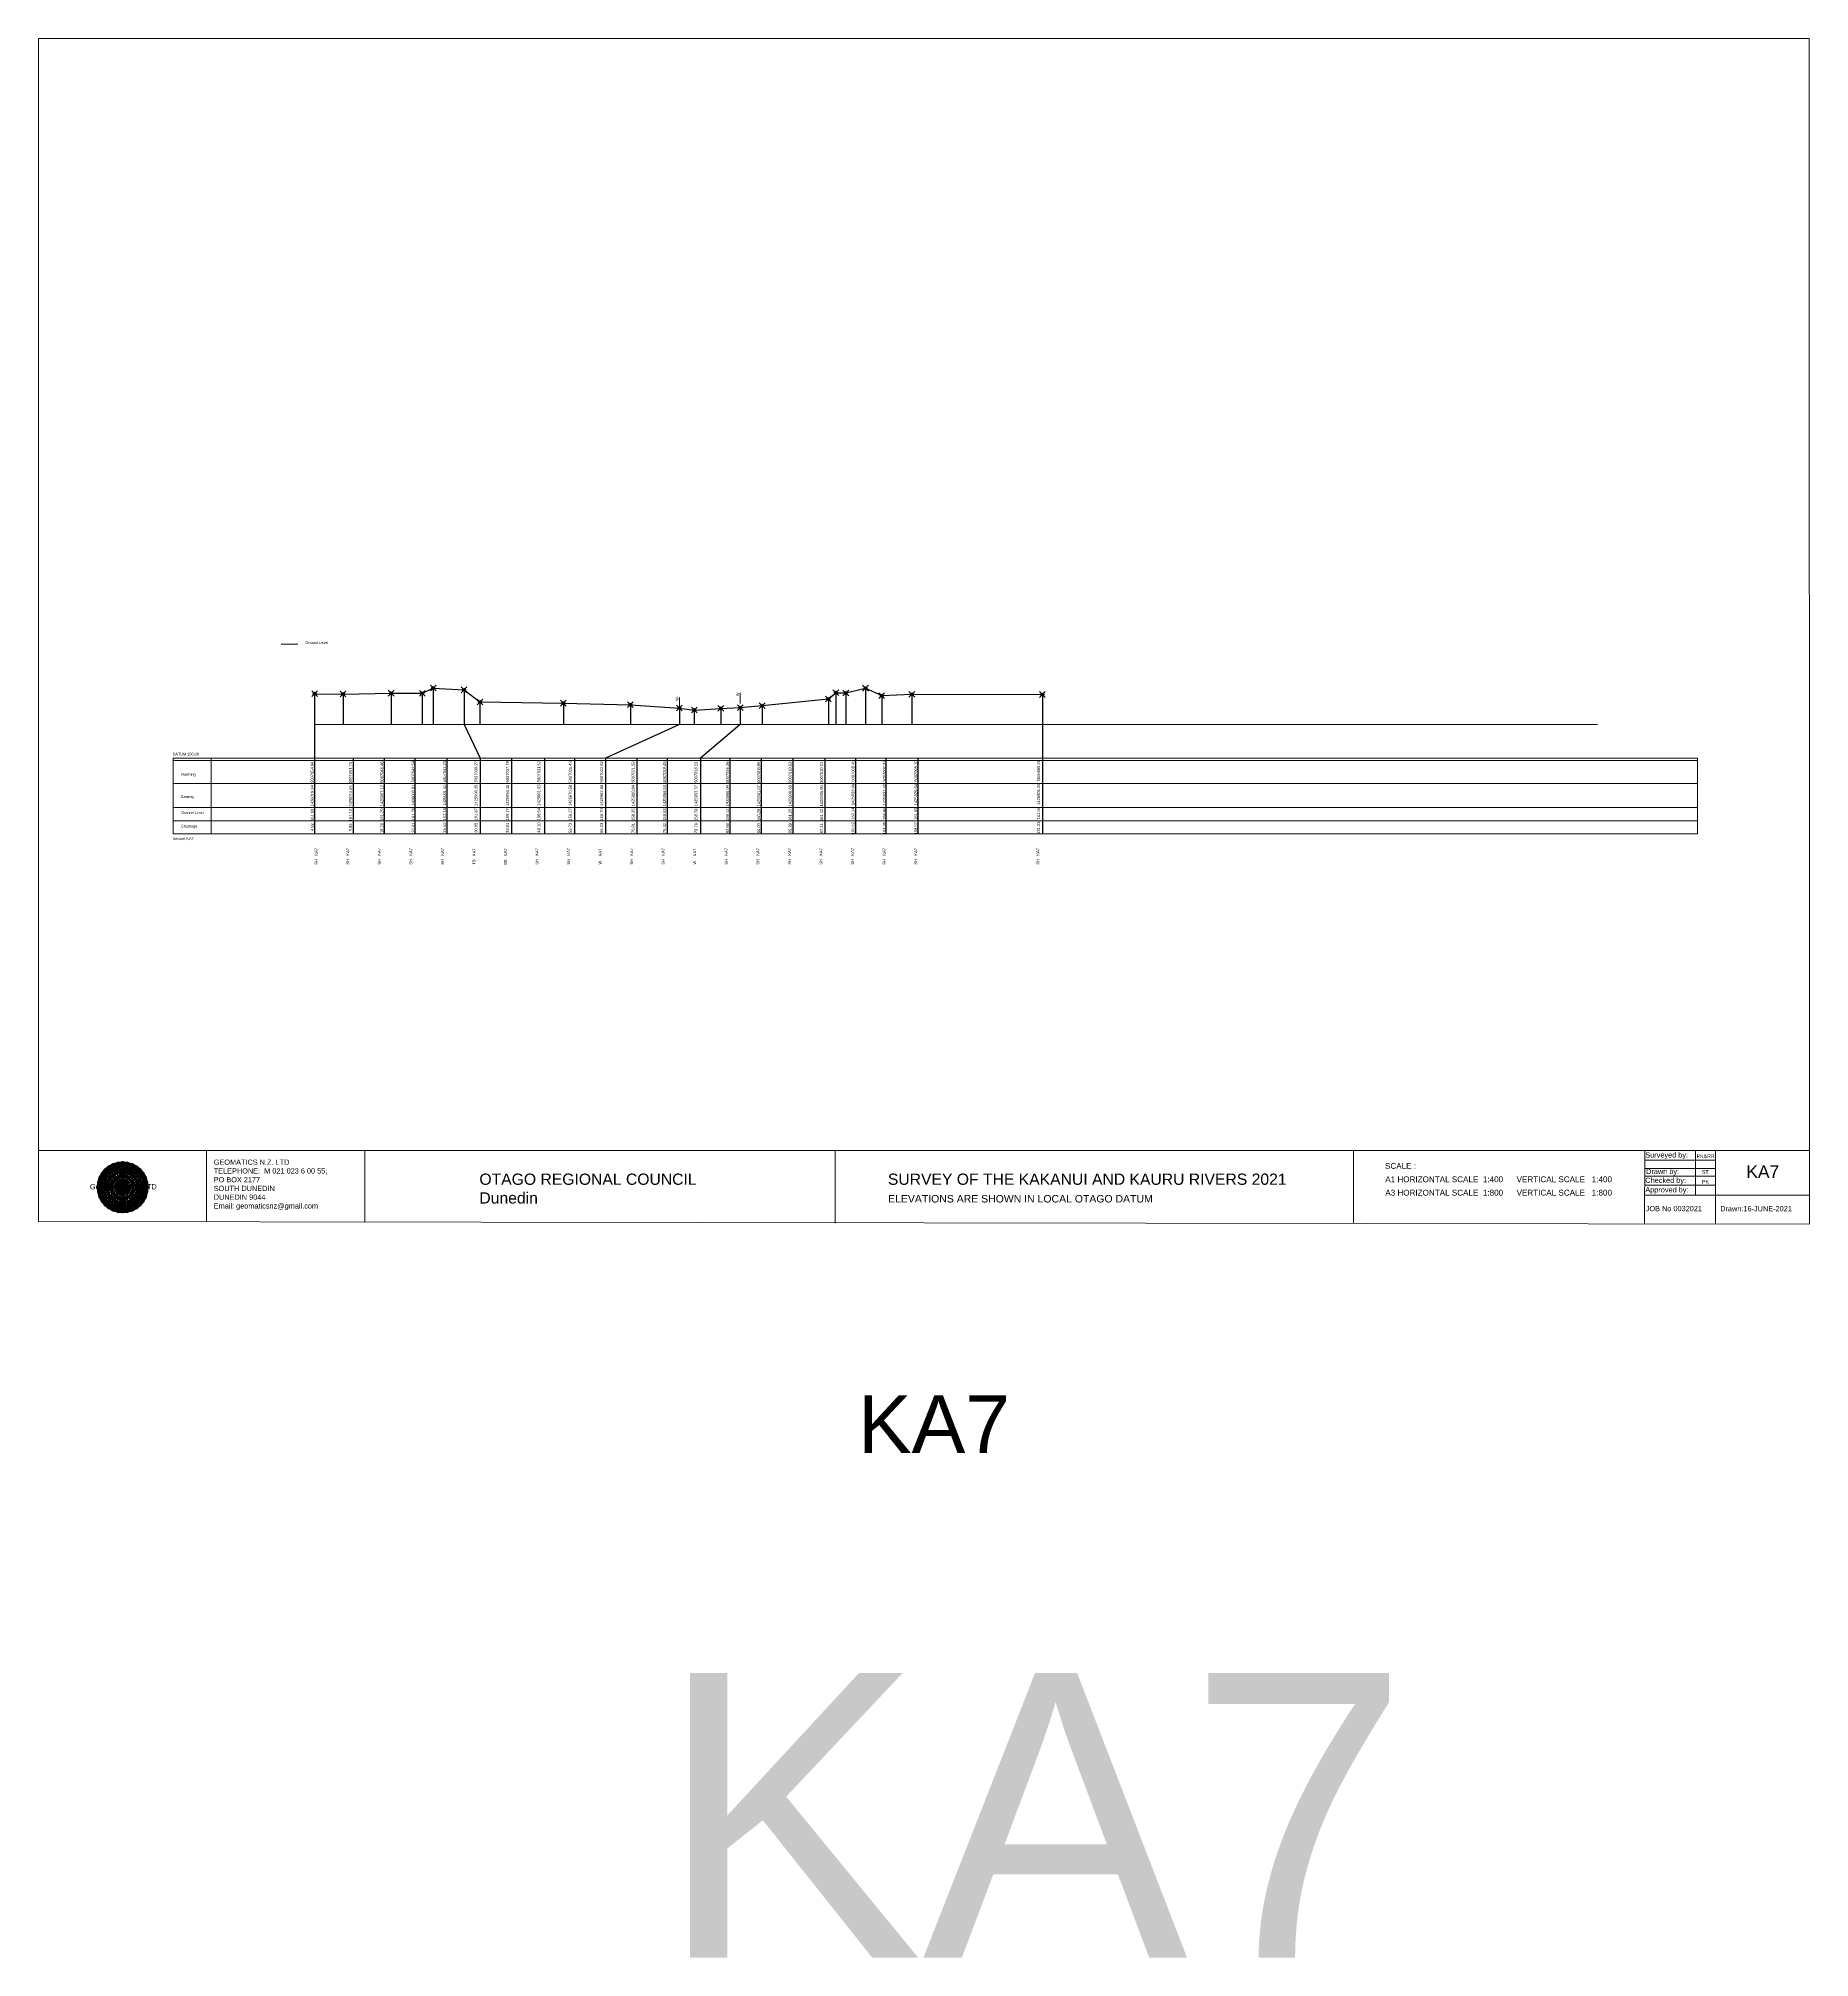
# Model space of a CAD drawing. Header units: millimetres. Extents: x -6058346 to 80050500, y -1699923 to 1425285630.
# Drawn here: x -3039611 to -2732204, y -58191 to 274933 of the extents above; entities that cross this region are included whole.
import ezdxf

# ---------------------------------------------------------------- set-up
doc = ezdxf.new("R2010")
doc.units = ezdxf.units.MM
doc.header["$PDMODE"] = 35
doc.header["$PDSIZE"] = 500
doc.layers.add('geo', color=7, linetype='Continuous', lineweight=0)
doc.styles.get("Standard").update_dxf_attribs({"font": 'arial.ttf'})

# ---------------------------------------------------------------- blocks, each defined once
blk = doc.blocks.new('Geomatics_Circle_SPT')
at = {"layer": 'geo', "color": 2, "linetype": 'Continuous', "lineweight": 0}
for p, q in [((0, 25.2), (-25.2, 0)), ((-24.7, 4.9), (-4.9, 24.7)), ((-24.7, -4.9), (4.9, 24.7)), ((-9.7, 23.3), (-23.3, 9.6)), ((9.7, 23.3), (-23.3, -9.7)), ((-21, 14), (-14, 21)), ((-21, -14), (14, 21)), ((-14, 21), (21, -14)), ((23.3, -9.7), (-9.7, 23.3)), ((-4.9, 24.7), (24.7, -4.9)), ((25.2, 0), (0, 25.2)), ((4.9, 24.7), (24.7, 4.9)), ((23.3, 9.7), (9.7, 23.3)), ((14, 21), (21, 14)), ((4.9, -24.7), (-24.7, 4.9)), ((-24.7, 0), (0, -24.7)), ((-23.3, 9.7), (9.7, -23.3)), ((14, -21), (-21, 14)), ((0, 0), (-17.8, 17.8)), ((0, 0), (-17.8, -17.8)), ((21, 14), (-14, -21)), ((-9.7, -23.3), (23.3, 9.7)), ((24.7, 4.9), (-4.9, -24.7)), ((0, 0), (17.8, 17.8)), ((0, 0), (17.8, -17.8)), ((0, -24.8), (25.2, 0)), ((17.8, 18.1), (17.8, 18.1)), ((-4.9, -24.7), (-24.7, -4.9)), ((-23.3, -9.7), (-9.7, -23.3)), ((-14, -21), (-21, -14)), ((-17.8, -17.8), (-17.8, -17.8)), ((24.7, -4.9), (4.9, -24.7)), ((9.7, -23.3), (23.3, -9.7)), ((21, -14), (14, -21)), ((18.1, -17.8), (18.1, -17.8)), ((4.9, -24.7), (4.9, -24.7))]:
    blk.add_line(p, q, dxfattribs=at)
at = {"layer": 'geo', "color": 1, "linetype": 'Continuous', "lineweight": 0}
for p, q in [((-25.2, 0), (9.7, 23.3)), ((-25.2, 0), (-9.6, 23.3)), ((-4.9, 24.8), (-24.7, -4.9)), ((4.9, 24.7), (-24.7, 4.9)), ((14, 21), (-24.7, -4.9)), ((-14, 21), (-24.7, 4.9)), ((-23.3, 9.7), (0, 25.2)), ((-23.3, -9.6), (0, 25.2)), ((4.9, 24.8), (-21, -14)), ((-4.9, 24.7), (-21, 14)), ((14, 21), (-21, 14)), ((-14, 21), (-21, -14)), ((-17.8, 17.8), (9.7, 23.3)), ((-17.8, 17.8), (-9.6, 23.3)), ((-17.8, -17.8), (9.7, 23.3)), ((-17.8, -17.8), (-9.7, 23.3)), ((4.9, 24.7), (-14, 21)), ((-4.9, 24.7), (-14, -20.9)), ((0, 0), (-14, 21)), ((-14, 21), (-4.9, -24.7)), ((-14, 21), (-14, 21)), ((24.7, -4.9), (-14, 21)), ((21, 14), (-14, 21)), ((-9.8, 23.1), (-9.8, 23.1)), ((-9.7, 23.3), (0, 25.2)), ((-9.7, 23.3), (0, -25.2)), ((-9.7, -23.3), (0, 25.2)), ((-9.6, 23.3), (17.8, -17.8)), ((-9.6, 23.3), (25.2, 0)), ((-9.6, 23.3), (17.8, 17.8)), ((0, 0), (-4.9, 24.7)), ((-4.9, 24.7), (-4.9, 24.7)), ((21, -14), (-4.9, 24.7)), ((24.8, 4.9), (-4.9, 24.7)), ((14, 21), (-4.9, 24.7)), ((-0.2, 25.1), (-0.2, 25.1)), ((0, 25.2), (9.7, -23.3)), ((0, 25.2), (23.3, -9.7)), ((0, 25.2), (23.3, 9.7)), ((0, 25.2), (9.7, 23.3)), ((0, 0), (4.9, 24.7)), ((0, -25.2), (9.7, 23.3)), ((0, 0), (14, 21)), ((21, 14), (4.9, 24.8)), ((14, -21), (4.9, 24.7)), ((24.7, -4.9), (4.9, 24.7)), ((4.9, 24.7), (4.9, 24.7)), ((4.9, -24.7), (14, 21)), ((9.4, 23.3), (9.4, 23.3)), ((9.7, 23.3), (17.8, -17.8)), ((9.7, 23.3), (25.2, 0)), ((9.7, 23.3), (17.8, 17.9)), ((21, -14), (14, 21)), ((24.7, 4.9), (14, 21)), ((14, 21), (14, 21)), ((-25.2, 0), (23.3, 9.7)), ((-25.2, 0), (-23.3, 9.7)), ((-23.3, -9.7), (-25.2, 0)), ((-9.6, -23.3), (-25.2, 0)), ((9.7, -23.3), (-25.2, 0)), ((21, 14), (-24.7, 4.9)), ((-21, 14), (-24.7, -4.9)), ((0, 0), (-24.7, 4.9)), ((-24.7, 4.9), (-21, -14)), ((-24.7, 4.9), (-4.9, -24.7)), ((-24.7, 4.9), (14, -21)), ((-24.7, 4.9), (-24.7, 4.9)), ((0, 0), (-24.7, -4.9)), ((-23.3, -9.6), (17.8, 17.8)), ((-23.3, 9.7), (-17.8, 17.9)), ((-23.3, -9.6), (-17.8, 17.9)), ((-23.3, 9.7), (17.8, 17.8)), ((-17.8, -17.8), (-23.3, 9.7)), ((0, -25.2), (-23.3, 9.7)), ((-23.3, 9.7), (17.8, -17.8)), ((-23.3, 9.7), (25.2, 0)), ((-23.3, 9.4), (-23.3, 9.4)), ((-23.3, -9.7), (25.2, 0)), ((0, 0), (-21, 14)), ((-21, 14), (-14, -21)), ((-21, 14), (4.9, -24.7)), ((-21, 14), (-21, 14)), ((24.7, 4.9), (-21, 14)), ((0, 0), (-21, -14)), ((-17.9, 17.6), (-17.9, 17.6)), ((-9.7, -23.3), (-17.8, 17.8)), ((-17.8, 17.8), (9.7, -23.3)), ((-17.8, 17.8), (23.3, -9.6)), ((-17.8, 17.8), (23.3, 9.7)), ((-17.8, -17.8), (23.3, 9.7)), ((-14, -21), (24.7, 4.9)), ((0, 0), (-14, -21)), ((-9.6, -23.3), (17.8, 17.9)), ((25.2, 0), (-9.6, -23.3)), ((-4.9, -24.7), (21, 14)), ((0, 0), (-4.9, -24.7)), ((0, 0), (21, 14)), ((23.3, 9.7), (0, -25.2)), ((0, 0), (24.8, 4.9)), ((0, 0), (4.9, -24.7)), ((0, 0), (14, -21)), ((0, 0), (21, -14)), ((0, 0), (24.8, -4.9)), ((4.9, -24.7), (24.7, 4.9)), ((17.8, 17.8), (9.7, -23.3)), ((25.2, 0), (9.7, -23.3)), ((14, -21), (21, 14)), ((17.6, 17.9), (17.6, 17.9)), ((17.8, 17.8), (23.3, -9.7)), ((17.8, 17.8), (23.3, 9.7)), ((23.3, 9.7), (17.8, -17.8)), ((24.7, -4.9), (21, 14)), ((21, 14), (21, 14)), ((21, -14), (24.7, 4.9)), ((23.1, 9.8), (23.1, 9.8)), ((23.3, 9.7), (25.2, 0)), ((25.2, 0), (23.3, -9.6)), ((24.7, 4.9), (24.7, 4.9)), ((25.1, 0.2), (25.1, 0.2)), ((-25.2, 0), (23.3, -9.7)), ((-25.1, -0.2), (-25.1, -0.2)), ((-24.7, -4.9), (-24.7, -4.9)), ((-24.7, -4.9), (-14, -21)), ((-24.7, -4.9), (4.9, -24.7)), ((-24.7, -4.9), (21, -14)), ((-17.8, -17.8), (-23.3, -9.7)), ((0, -25.2), (-23.3, -9.6)), ((17.8, -17.8), (-23.3, -9.6)), ((-23.1, -9.8), (-23.1, -9.8)), ((-21, -14), (24.7, -4.9)), ((-21, -14), (-21, -14)), ((-21, -14), (-4.9, -24.7)), ((-21, -14), (14, -21)), ((23.3, -9.7), (-17.8, -17.8)), ((-9.6, -23.3), (-17.8, -17.8)), ((9.7, -23.3), (-17.8, -17.8)), ((-17.6, -17.9), (-17.6, -17.9)), ((-14, -21), (21, -14)), ((17.8, -17.8), (-9.7, -23.3)), ((-4.9, -24.7), (24.7, -4.9)), ((23.3, -9.6), (0, -25.2)), ((4.9, -24.7), (21, -14)), ((17.8, -17.8), (9.7, -23.3)), ((14, -21), (24.7, -4.9)), ((23.3, -9.6), (17.8, -17.8)), ((17.9, -17.6), (17.9, -17.6)), ((21, -14), (21, -14)), ((23.3, -9.4), (23.3, -9.4)), ((24.7, -4.9), (24.7, -4.9)), ((-14, -21), (-14, -21)), ((-14, -21), (4.9, -24.7)), ((0, -25.2), (-9.7, -23.3)), ((-9.4, -23.3), (-9.4, -23.3)), ((-4.9, -24.7), (14, -21)), ((-4.9, -24.7), (-4.9, -24.7)), ((9.7, -23.3), (0, -25.2)), ((0.2, -25.1), (0.2, -25.1)), ((4.9, -24.7), (4.9, -24.7)), ((9.8, -23.1), (9.8, -23.1)), ((14, -21), (14, -21))]:
    blk.add_line(p, q, dxfattribs=at)
at = {"layer": 'geo', "color": 114, "linetype": 'Continuous', "lineweight": 0}
for p, q in [((-24.7, 4.9), (14, 21)), ((9.7, 23.3), (-23.3, 9.7)), ((-20.9, 14), (4.9, 24.7)), ((0, 25.2), (-17.8, 17.8)), ((-14, 21), (-4.9, 24.7)), ((4.9, -24.7), (-14, 21)), ((0, 0), (-9.7, 23.3)), ((-4.9, 24.7), (14, -21)), ((17.8, -17.8), (0, 25.2)), ((0, 0), (9.7, 23.3)), ((4.9, 24.7), (21, -14)), ((23.3, -9.7), (9.7, 23.3)), ((14, 21), (24.7, -4.9)), ((17.9, 17.8), (-25.2, 0)), ((-24.7, -4.9), (21, 14)), ((-14, -21), (-24.7, 4.9)), ((0, 0), (-23.3, 9.7)), ((-23.3, 9.7), (-9.7, -23.3)), ((0, 0), (-23.3, -9.7)), ((-4.9, -24.7), (-21, 14)), ((24.8, 4.9), (-20.9, -14)), ((-17.8, 17.8), (0, -25.2)), ((0, 0), (-9.7, -23.3)), ((0, 0), (23.3, 9.7)), ((0, 0), (9.7, -23.3)), ((0, 0), (23.3, -9.7)), ((25.2, 0), (17.8, 17.8)), ((21, 14), (24.7, 4.9)), ((-25.2, 0), (-17.8, -17.8)), ((-21, -14), (-24.7, -4.9)), ((-17.8, -17.8), (25.2, 0)), ((24.8, -4.9), (-14, -21)), ((-9.6, -23.3), (23.3, -9.7)), ((21, -14), (-4.9, -24.8)), ((0, -25.2), (17.9, -17.8)), ((14, -21), (4.9, -24.8))]:
    blk.add_line(p, q, dxfattribs=at)
at = {"layer": 'geo', "color": 250, "linetype": 'Continuous', "lineweight": 0}
for p, q in [((-14, 21), (-14, 21)), ((14, 21), (-14, 21)), ((-14, 20.9), (-14, -21)), ((-9.7, 23.3), (9.7, 23.3)), ((-9.7, -23.3), (-9.7, 23.3)), ((-4.9, 24.7), (4.9, 24.7)), ((-4.9, 24.7), (-4.9, -24.7)), ((0, 0), (0, 25.2)), ((4.9, 24.7), (4.9, -24.7)), ((9.7, -23.3), (9.7, 23.3)), ((14, 21), (14, -21)), ((0, 0), (-25.2, 0)), ((24.7, 4.9), (-24.7, 4.9)), ((-24.7, 4.9), (-24.7, -4.9)), ((-23.3, 9.7), (23.3, 9.7)), ((-23.3, 9.7), (-23.3, 9.7)), ((-23.3, -9.7), (-23.3, 9.7)), ((21, 14), (-21, 14)), ((-21, 14), (-21, -14)), ((-17.8, 17.8), (17.8, 17.8)), ((-17.8, -17.8), (-17.8, 17.8)), ((0, 0), (0, -25.2)), ((0, 0), (25.2, 0)), ((17.8, -17.8), (17.8, 17.8)), ((21, 14), (21, 14)), ((21, -14), (21, 14)), ((23.3, 9.7), (23.3, -9.7)), ((24.7, 4.9), (24.7, 4.9)), ((24.7, -4.9), (24.7, 4.9)), ((-24.7, -4.9), (24.7, -4.9)), ((23.3, -9.7), (-23.3, -9.7)), ((-21, -14), (21, -14)), ((17.8, -17.8), (-17.8, -17.8)), ((-14, -21), (14, -21)), ((9.7, -23.3), (-9.7, -23.3)), ((-4.9, -24.7), (4.9, -24.7))]:
    blk.add_line(p, q, dxfattribs=at)
blk = doc.blocks.new('GeomaticsNZ TITLE BLOCK')
at = {"color": 7, "linetype": 'Continuous', "lineweight": 0}
for p, q in [((0, 94.9), (0, 1579.2)), ((0, 1579.2), (2363.4, 1579.2)), ((2363.4, 1579.2), (2364, 94.9)), ((2364, 94.9), (0, 94.9)), ((0, 94.9), (0, 0)), ((15.9, 94.9), (2364, 94.9)), ((224.3, 95.2), (224.3, -0.3)), ((2364, 94.9), (382.6, 94.9)), ((435.8, 95.2), (435.8, -0.7)), ((1063.4, 94.9), (1063.4, -2.4)), ((1755.4, 94.9), (1755.4, -2.6)), ((2143.9, 94.9), (2143.7, -3)), ((2143.9, 81.9), (2238.6, 81.7)), ((2211.5, 94.9), (2211.5, 36.1)), ((2238.6, 94.8), (2238.6, -3.2)), ((2364, -3.5), (2364, 94.9)), ((2143.6, 60.4), (2238.6, 60.4)), ((2143.9, 71), (2238.6, 71)), ((2143.8, 48.6), (2238.6, 48.6)), ((2143.8, 35.4), (2364, 35.3)), ((0, 0), (2364, -3.5))]:
    blk.add_line(p, q, dxfattribs=at)
at = {"color": 7, "linetype": 'Continuous', "lineweight": 0, "xscale": 1.36, "yscale": 1.36, "zscale": 1.36}
blk.add_blockref('Geomatics_Circle_SPT', (112.4, 45.7), dxfattribs=at)
at = {"color": 7, "linetype": 'Continuous', "lineweight": 0}
for s, p in [('PK&RR', (2213.2, 84.8)), ('ST', (2220.3, 63.6)), ('PK', (2220.4, 50.6))]:
    blk.add_text(s, height=5, dxfattribs=at).set_placement(p)
at = {"color": 7, "linetype": 'Continuous', "lineweight": 0, "attachment_point": 1}
for s, width, heights, insert, char_height in [('{\\C256;GEOMATICS N.Z. LTD                   \\PTELEPHONE:  M 021 023 6 00 55;\\PPO BOX 2177\\PSOUTH DUNEDIN\\PDUNEDIN 9044\\PEmail: geomaticsnz@gmail.com}', 3535.727, [94.7], (234, 82.7), 7), ('{\\C256;Surveyed by:}', 3535.727, [0], (2144.7, 92.4), 7), ('{\\C256;OTAGO REGIONAL COUNCIL\\PDunedin}', 3535.727, [0], (588.6, 64), 15), ('{\\C256;SURVEY OF THE KAKANUI AND KAURU RIVERS 2021}', 3535.727, [0], (1133.8, 64), 15), ('{\\C256;Checked by:}', 3535.727, [0], (2144.7, 58.6), 7), ('{\\C256;Drawn by:}', 3535.727, [0], (2145.8, 70.4), 7), ('{\\C256;Geomatics N.Z. LTD                   }', 125.079, [15.8], (68.8, 49.9), 7), ('{\\C256;ELEVATIONS ARE SHOWN IN LOCAL OTAGO DATUM}', 3535.727, [0], (1134.1, 35.4), 10), ('{\\C256;Approved by:}', 3535.727, [0], (2144.7, 45.9), 7), ('{\\C256;JOB No 0032021}', 3535.727, [0], (2145.3, 20.8), 7), ('{\\C256;Drawn:16-JUNE-2021}', 3535.727, [0], (2244.7, 20.7), 7)]:
    blk.add_mtext_dynamic_manual_height_columns(s, width=width, gutter_width=159, heights=heights, dxfattribs=dict(at, insert=insert, char_height=char_height))

msp = doc.modelspace()

# ---------------------------------------------------------------- linework, layer by layer
at = {"color": 1, "linetype": 'Continuous', "lineweight": 0, "transparency": 33554687}
msp.add_line((-2997475.371, 169803.277), (-2994568.64, 169803.277), dxfattribs=at)
for p, q in [((-2991665.954, 161185), (-2991665.954, 136851.776)), ((-2986737.06, 161125), (-2986737.06, 155852.909)), ((-2978386.247, 161285), (-2978386.247, 155852.909)), ((-2972981.617, 161255), (-2972981.617, 155852.909)), ((-2971069.364, 162175), (-2971069.364, 155852.909)), ((-2902496.837, 160283), (-2902496.837, 155852.909)), ((-2901203.479, 161353), (-2901203.479, 155852.909)), ((-2899481.577, 161323), (-2899481.577, 155852.909)), ((-2896067.73, 162143), (-2896067.73, 155852.909)), ((-2893241.213, 160863), (-2893241.213, 155852.909)), ((-2888020.021, 161093), (-2888020.021, 155852.909)), ((-2865358.081, 161042), (-2865358.081, 136851.776)), ((-2962978.524, 159765), (-2962978.524, 155852.909)), ((-2948487.238, 159544), (-2948487.238, 155852.909)), ((-2936863.531, 159274), (-2936863.531, 155852.909)), ((-2925781.489, 158354), (-2925781.489, 155852.909)), ((-2921166.193, 158633), (-2921166.193, 155852.909)), ((-2913987.894, 159113), (-2913987.894, 155852.909)), ((-2984898.707, 136851.776), (-2984898.707, 150004.59)), ((-2979562.735, 136851.776), (-2979562.735, 150004.59)), ((-2974222.106, 136851.776), (-2974222.106, 150004.59)), ((-2968662.637, 136851.776), (-2968662.637, 150004.59)), ((-2957422.639, 136851.776), (-2957422.639, 150004.59)), ((-2951742.11, 136851.776), (-2951742.11, 150004.59)), ((-2946503.917, 136851.776), (-2946503.917, 150004.59)), ((-2935664.349, 136851.776), (-2935664.349, 150004.59)), ((-2930444.781, 136851.776), (-2930444.781, 150004.59)), ((-2919526.059, 136851.776), (-2919526.059, 150004.59)), ((-2914129.556, 136851.776), (-2914129.556, 150004.59)), ((-2908630.617, 136851.776), (-2908630.617, 150004.59)), ((-2903057.18, 136851.776), (-2903057.18, 150004.59)), ((-2897758.457, 136851.776), (-2897758.457, 150004.59)), ((-2892450.421, 136851.776), (-2892450.421, 150004.59)), ((-2886942.17, 136851.776), (-2886942.17, 150004.59))]:
    msp.add_line(p, q)
at = {"color": 7, "linetype": 'Continuous', "lineweight": 0}
for p, q in [((-2928357.923, 158704), (-2928357.923, 160551.547)), ((-2917834.547, 159480.984), (-2917834.547, 161328.531))]:
    msp.add_line(p, q, dxfattribs=at)
at = {"color": 7, "linetype": 'Continuous', "lineweight": 0, "transparency": 33554687}
for p, q in [((-2991665.954, 155852.909), (-2769009.964, 155852.909)), ((-3012034.124, 150004.59), (-3016243.313, 150002.295)), ((-3016243.313, 150002.295), (-3016243.313, 136851.776)), ((-3012034.124, 150004.59), (-2751662.817, 150004.59)), ((-3009607.834, 150004.59), (-3009607.834, 136851.776)), ((-2751662.817, 150004.59), (-2751662.817, 136851.776)), ((-3016243.313, 149612.386), (-2751662.817, 149612.386)), ((-3016243.313, 145618.039), (-2751662.817, 145618.039)), ((-3016243.313, 141446.296), (-2751662.817, 141446.296)), ((-3016243.313, 139126.267), (-2751662.817, 139126.267)), ((-3016243.313, 136851.776), (-2751662.817, 136851.776)), ((-3013233.46, 135556.006), (-3013233.46, 135556.006))]:
    msp.add_line(p, q, dxfattribs=at)
at = {"color": 40, "true_color": 0xf8d731}
msp.add_lwpolyline([(-2991665.954, 161185), (-2986737.06, 161125), (-2978386.247, 161285), (-2972981.617, 161255), (-2971069.364, 162175), (-2965743.327, 161865), (-2962978.524, 159765), (-2948487.238, 159544), (-2936863.531, 159274), (-2928360.159, 158704), (-2925781.489, 158354), (-2921166.193, 158633), (-2917796.071, 158783), (-2913987.894, 159113), (-2902496.837, 160283), (-2901203.479, 161353), (-2899481.577, 161323), (-2896067.73, 162143), (-2893241.213, 160863), (-2888020.021, 161093), (-2865358.081, 161042)], dxfattribs=at)
for points in [[(-2965743.327, 161865), (-2965743.327, 155852.909), (-2962921.103, 150004.59), (-2962921.103, 136851.776)], [(-2928360.159, 158704), (-2928360.159, 155852.909), (-2941173.823, 150004.59), (-2941173.823, 136851.776)], [(-2917796.071, 158783), (-2917796.071, 155852.909), (-2924714.047, 150004.59), (-2924714.047, 136851.776)]]:
    msp.add_lwpolyline(points)
for p in [(-2991665.954, 161185), (-2986737.06, 161125), (-2978386.247, 161285), (-2972981.617, 161255), (-2971069.364, 162175), (-2965743.327, 161865), (-2962978.524, 159765), (-2948487.238, 159544), (-2902496.837, 160283), (-2901203.479, 161353), (-2899481.577, 161323), (-2896067.73, 162143), (-2893241.213, 160863), (-2888020.021, 161093), (-2865358.081, 161042), (-2936863.531, 159274), (-2928360.159, 158704), (-2925781.489, 158354), (-2921166.193, 158633), (-2917796.071, 158783), (-2913987.894, 159113)]:
    msp.add_point(p, dxfattribs=at)

# ---------------------------------------------------------------- block references
at = {"color": 7, "linetype": 'Continuous', "lineweight": 0, "xscale": 130.037656131007, "yscale": 130.037656131007, "zscale": 130.037656131007}
msp.add_blockref('GeomaticsNZ TITLE BLOCK', (-3039611.048, 69572.933), dxfattribs=at)

# ---------------------------------------------------------------- texts
at = {"color": 7, "linetype": 'Continuous', "lineweight": 0, "transparency": 33554687}
for s, height, p in [('Ground Level', 473.07414, (-2993283.039, 169803.277)), ('DATUM 150.00', 473.07414, (-3016310.25, 150458.959)), ('Northing', 473.0741, (-3014799.246, 146936.601)), ('Easting', 473.0741, (-3014868.129, 143077.199)), ('Ground Level', 473.07414, (-3014851.026, 140287.888)), ('Chainage', 473.0741, (-3014848.768, 137963.752)), ('Section KA7', 473.07414, (-3016310.26, 135807.083))]:
    msp.add_text(s, height=height, dxfattribs=at).set_placement(p)
for s, p in [('  4.92  161.19  1426019.94  5007054.96', (-2991834.817, 136953.014)), ('  9.85  161.13  1426014.45  5007051.74', (-2985211.044, 136902.736)), (' 18.20  161.29  1426007.13  5007046.46', (-2979759.545, 136798.57)), (' 23.61  161.26  1426002.91  5007042.54', (-2974308.045, 136899.724)), (' 25.52  162.18  1426001.42  5007041.23', (-2968856.546, 136889.691)), (' 30.85  161.87  1425996.45  5007039.27', (-2963405.046, 136861.923)), (' 33.61  159.77  1425994.10  5007037.78', (-2957953.547, 136851.89)), (' 48.10  159.54  1425981.03  5007031.52', (-2952502.047, 136882.784)), (' 59.73  159.27  1425970.58  5007026.43', (-2947050.548, 136832.506)), (' 70.81  158.35  1425960.64  5007021.53', (-2936147.549, 136804.255)), (' 75.42  158.63  1425956.50  5007019.49', (-2930696.05, 136794.222)), (' 82.60  159.11  1425950.04  5007016.36', (-2919793.051, 136783.706)), (' 94.09  160.28  1425941.07  5007008.65', (-2914341.551, 136772.309)), (' 95.39  161.35  1425938.66  5007010.53', (-2908890.734, 136762.277)), (' 97.11  161.32  1425936.90  5007010.21', (-2903439.234, 136752.244)), ('100.52  162.14  1425933.96  5007008.45', (-2897987.735, 136790.336)), ('103.35  160.86  1425931.42  5007007.21', (-2892536.236, 136780.303)), ('108.57  161.09  1425926.64  5007005.10', (-2887084.736, 136770.27)), ('131.23  161.04  1425906.25  5006995.21', (-2865771.747, 136851.776)), ('SH   KA7', (-2991157.427, 131518.123)), ('SH   KA7', (-2985677.038, 131518.123)), ('SH   KA7', (-2980196.649, 131518.123)), ('SH   KA7', (-2974716.259, 131518.123)), ('SH   KA7', (-2969235.87, 131518.123)), ('TB   KA7', (-2963764.007, 131533.13)), ('BB   KA7', (-2958300.33, 131498.341)), ('SH   KA7', (-2952828.126, 131518.123)), ('SH   KA7', (-2947347.737, 131518.123)), ('SH   KA7', (-2936403.671, 131518.123)), ('SH   KA7', (-2930923.281, 131518.123)), ('SH   KA7', (-2919979.215, 131518.123)), ('SH   KA7', (-2914498.825, 131518.123)), ('SH   KA7', (-2909018.436, 131518.123)), ('SH   KA7', (-2903538.047, 131518.123)), ('SH   KA7', (-2898057.657, 131518.123)), ('SH   KA7', (-2892577.268, 131518.123)), ('SH   KA7', (-2887096.879, 131518.123)), ('SH   KA7', (-2865915.254, 131518.123))]:
    msp.add_text(s, height=500, rotation=90).set_placement(p)
at = {"color": 32, "true_color": 0xcd6928}
for s, p in [(' 68.23  158.70  1425962.88  5007022.82', (-2941599.048, 136827.93)), (' 78.79  158.78  1425953.37  5007018.22', (-2925244.55, 136784.189)), ('W    KA7', (-2941875.874, 131540.974)), ('W    KA7', (-2925451.418, 131540.974))]:
    msp.add_text(s, height=500, rotation=90, dxfattribs=at).set_placement(p)
at = {"color": 7, "linetype": 'Continuous', "lineweight": 0}
for s, height, p in [('A1 HORIZONTAL SCALE  1:400      VERTICAL SCALE   1:400 ', 1005.54278, (-2805848.492, 76401.023)), ('SCALE :  ', 1005.5428, (-2805895.036, 78724.802)), ('KA7', 2154.7345, (-2743179.443, 77151.708)), ('A3 HORIZONTAL SCALE  1:800      VERTICAL SCALE   1:800', 1005.54278, (-2805848.492, 74077.244)), ('KA7', 10000, (-2897372.864, 29416.119)), ('KA7', 49394.4947, (-2932162.498, -58191.066))]:
    msp.add_text(s, height=height, dxfattribs=at).set_placement(p)
at = {"color": 7, "linetype": 'Continuous', "lineweight": 0, "char_height": 500, "attachment_point": 1, "rotation": 90}
for insert in [(-2929029.733, 159968.267), (-2918506.357, 160745.251)]:
    msp.add_mtext_dynamic_manual_height_columns('W', width=4277.92851, gutter_width=12.5, heights=[0], dxfattribs=dict(at, insert=insert))

doc.saveas('drawing.dxf')
